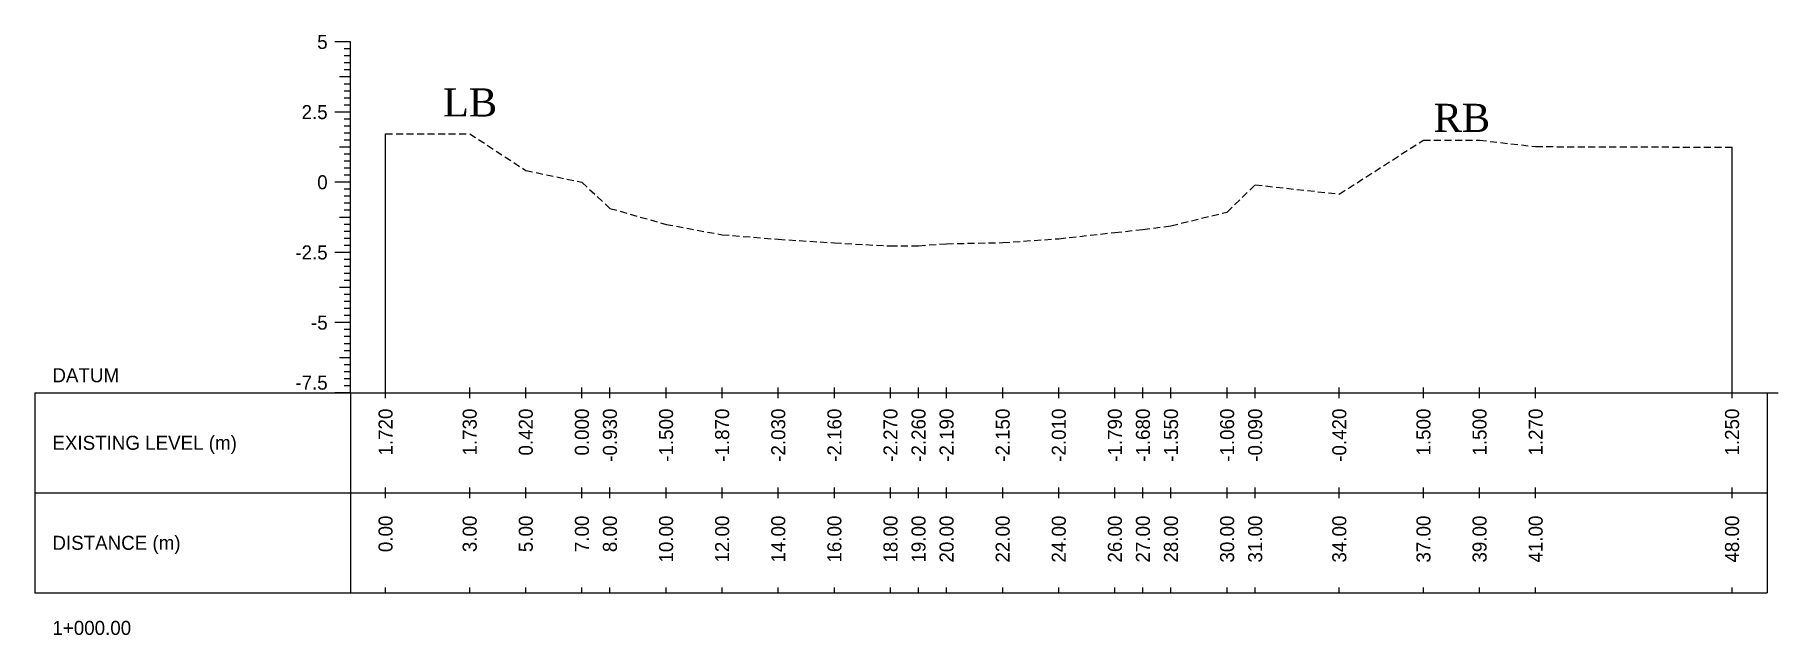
# Model space of a CAD drawing. Header units: inches. Extents: x 6579 to 9220, y -2276 to -1013.
# Drawn here: x 7155.2 to 7217.3, y -1369.5 to -1348.1 of the extents above; entities that cross this region are included whole.
import ezdxf
from ezdxf.enums import TextEntityAlignment as Align

# ---------------------------------------------------------------- set-up
doc = ezdxf.new("R2010")
doc.units = ezdxf.units.IN
doc.header["$MEASUREMENT"] = 0
doc.linetypes.add('HIDDEN', pattern=[0.375, 0.25, -0.125])
doc.layers.add('CS_Drawing', color=7, linetype='Continuous')
doc.layers.add('GL', color=3, linetype='HIDDEN')
doc.styles.add('romans', font='romans.shx')

msp = doc.modelspace()

# ---------------------------------------------------------------- texts
at = {"char_height": 1, "width": 263.40586, "attachment_point": 1, "style": 'romans'}
for s, insert in [('{\\fTimes New Roman|b0|i0|c0|p18;LB}', (7169.75, -1350.05)), ('{\\fTimes New Roman|b0|i0|c0|p18;RB}', (7205.064, -1350.599))]:
    msp.add_mtext(s, dxfattribs=dict(at, insert=insert))
at = {"layer": 'CS_Drawing'}
for s, p in [('5', (7165.637, -1348.394)), ('2.5', (7165.637, -1350.894)), ('0', (7165.637, -1353.394)), ('-2.5', (7165.637, -1355.894)), ('-5', (7165.637, -1358.394))]:
    msp.add_text(s, height=0.5, dxfattribs=at).set_placement(p, align=Align.MIDDLE_RIGHT)
for s, p in [('DATUM', (7155.825, -1360.269)), ('EXISTING LEVEL (m)', (7155.825, -1362.675)), ('DISTANCE (m)', (7155.825, -1366.238)), ('1+000.00', (7155.825, -1369.269))]:
    msp.add_text(s, height=0.5, dxfattribs=at).set_placement(p, align=Align.MIDDLE_LEFT)
msp.add_text('-7.5', height=0.5, dxfattribs=at).set_placement((7165.637, -1360.782), align=Align.RIGHT)
for s, p in [('1.720', (7167.7, -1361.457)), ('1.730', (7170.7, -1361.457)), ('0.420', (7172.7, -1361.457)), ('0.000', (7174.7, -1361.457)), ('-0.930', (7175.7, -1361.457)), ('-1.500', (7177.7, -1361.457)), ('-1.870', (7179.7, -1361.457)), ('-2.030', (7181.7, -1361.457)), ('-2.160', (7183.7, -1361.457)), ('-2.270', (7185.7, -1361.457)), ('-2.260', (7186.7, -1361.457)), ('-2.190', (7187.7, -1361.457)), ('-2.150', (7189.7, -1361.457)), ('-2.010', (7191.7, -1361.457)), ('-1.790', (7193.7, -1361.457)), ('-1.680', (7194.7, -1361.457)), ('-1.550', (7195.7, -1361.457)), ('-1.060', (7197.7, -1361.457)), ('-0.090', (7198.7, -1361.457)), ('-0.420', (7201.7, -1361.457)), ('1.500', (7204.7, -1361.457)), ('1.500', (7206.7, -1361.457)), ('1.270', (7208.7, -1361.457)), ('1.250', (7215.7, -1361.457)), ('0.00', (7167.7, -1365.269)), ('3.00', (7170.7, -1365.269)), ('5.00', (7172.7, -1365.269)), ('7.00', (7174.7, -1365.269)), ('8.00', (7175.7, -1365.269)), ('10.00', (7177.7, -1365.269)), ('12.00', (7179.7, -1365.269)), ('14.00', (7181.7, -1365.269)), ('16.00', (7183.7, -1365.269)), ('18.00', (7185.7, -1365.269)), ('19.00', (7186.7, -1365.269)), ('20.00', (7187.7, -1365.269)), ('22.00', (7189.7, -1365.269)), ('24.00', (7191.7, -1365.269)), ('26.00', (7193.7, -1365.269)), ('27.00', (7194.7, -1365.269)), ('28.00', (7195.7, -1365.269)), ('30.00', (7197.7, -1365.269)), ('31.00', (7198.7, -1365.269)), ('34.00', (7201.7, -1365.269)), ('37.00', (7204.7, -1365.269)), ('39.00', (7206.7, -1365.269)), ('41.00', (7208.7, -1365.269)), ('48.00', (7215.7, -1365.269))]:
    msp.add_text(s, height=0.5, rotation=90, dxfattribs=at).set_placement(p, align=Align.MIDDLE_RIGHT)

# ---------------------------------------------------------------- linework, layer by layer
at = {"layer": 'CS_Drawing'}
for p, q in [((7166.45, -1348.394), (7165.887, -1348.394)), ((7166.45, -1348.394), (7166.056, -1348.394)), ((7166.45, -1348.394), (7166.225, -1348.394)), ((7166.45, -1360.894), (7166.45, -1348.394)), ((7166.45, -1348.644), (7166.225, -1348.644)), ((7166.45, -1348.894), (7166.225, -1348.894)), ((7166.45, -1349.644), (7166.056, -1349.644)), ((7166.45, -1349.144), (7166.225, -1349.144)), ((7166.45, -1349.394), (7166.225, -1349.394)), ((7166.45, -1349.644), (7166.225, -1349.644)), ((7166.45, -1349.894), (7166.225, -1349.894)), ((7166.45, -1350.144), (7166.225, -1350.144)), ((7166.45, -1350.894), (7165.887, -1350.894)), ((7166.45, -1350.894), (7166.056, -1350.894)), ((7166.45, -1350.394), (7166.225, -1350.394)), ((7166.45, -1350.644), (7166.225, -1350.644)), ((7166.45, -1350.894), (7166.225, -1350.894)), ((7166.45, -1351.144), (7166.225, -1351.144)), ((7166.45, -1351.394), (7166.225, -1351.394)), ((7166.45, -1352.144), (7166.056, -1352.144)), ((7166.45, -1351.644), (7166.225, -1351.644)), ((7166.45, -1351.894), (7166.225, -1351.894)), ((7166.45, -1352.144), (7166.225, -1352.144)), ((7167.7, -1360.894), (7167.7, -1351.674)), ((7215.7, -1360.894), (7215.7, -1352.144)), ((7166.45, -1352.394), (7166.225, -1352.394)), ((7166.45, -1352.644), (7166.225, -1352.644)), ((7166.45, -1353.394), (7165.887, -1353.394)), ((7166.45, -1353.394), (7166.056, -1353.394)), ((7166.45, -1352.894), (7166.225, -1352.894)), ((7166.45, -1353.144), (7166.225, -1353.144)), ((7166.45, -1353.394), (7166.225, -1353.394)), ((7166.45, -1353.644), (7166.225, -1353.644)), ((7166.45, -1353.894), (7166.225, -1353.894)), ((7166.45, -1354.644), (7166.056, -1354.644)), ((7166.45, -1354.144), (7166.225, -1354.144)), ((7166.45, -1354.394), (7166.225, -1354.394)), ((7166.45, -1354.644), (7166.225, -1354.644)), ((7166.45, -1354.894), (7166.225, -1354.894)), ((7166.45, -1355.144), (7166.225, -1355.144)), ((7166.45, -1355.894), (7165.887, -1355.894)), ((7166.45, -1355.894), (7166.056, -1355.894)), ((7166.45, -1355.394), (7166.225, -1355.394)), ((7166.45, -1355.644), (7166.225, -1355.644)), ((7166.45, -1355.894), (7166.225, -1355.894)), ((7166.45, -1356.144), (7166.225, -1356.144)), ((7166.45, -1356.394), (7166.225, -1356.394)), ((7166.45, -1357.144), (7166.056, -1357.144)), ((7166.45, -1356.644), (7166.225, -1356.644)), ((7166.45, -1356.894), (7166.225, -1356.894)), ((7166.45, -1357.144), (7166.225, -1357.144)), ((7166.45, -1357.394), (7166.225, -1357.394)), ((7166.45, -1357.644), (7166.225, -1357.644)), ((7166.45, -1358.394), (7165.887, -1358.394)), ((7166.45, -1358.394), (7166.056, -1358.394)), ((7166.45, -1357.894), (7166.225, -1357.894)), ((7166.45, -1358.144), (7166.225, -1358.144)), ((7166.45, -1358.394), (7166.225, -1358.394)), ((7166.45, -1358.644), (7166.225, -1358.644)), ((7166.45, -1358.894), (7166.225, -1358.894)), ((7166.45, -1359.644), (7166.056, -1359.644)), ((7166.45, -1359.144), (7166.225, -1359.144)), ((7166.45, -1359.394), (7166.225, -1359.394)), ((7166.45, -1359.644), (7166.225, -1359.644)), ((7166.45, -1359.894), (7166.225, -1359.894)), ((7166.45, -1360.144), (7166.225, -1360.144)), ((7155.2, -1360.894), (7166.45, -1360.894)), ((7155.2, -1360.894), (7155.2, -1368.019)), ((7166.45, -1360.894), (7165.887, -1360.894)), ((7166.45, -1360.894), (7166.056, -1360.894)), ((7166.45, -1360.394), (7166.225, -1360.394)), ((7166.45, -1360.644), (7166.225, -1360.644)), ((7166.45, -1360.894), (7166.225, -1360.894)), ((7166.45, -1360.894), (7216.95, -1360.894)), ((7166.45, -1360.894), (7166.45, -1368.019)), ((7167.7, -1361.082), (7167.7, -1360.707)), ((7170.7, -1361.082), (7170.7, -1360.707)), ((7172.7, -1361.082), (7172.7, -1360.707)), ((7174.7, -1361.082), (7174.7, -1360.707)), ((7175.7, -1361.082), (7175.7, -1360.707)), ((7177.7, -1361.082), (7177.7, -1360.707)), ((7179.7, -1361.082), (7179.7, -1360.707)), ((7181.7, -1361.082), (7181.7, -1360.707)), ((7183.7, -1361.082), (7183.7, -1360.707)), ((7185.7, -1361.082), (7185.7, -1360.707)), ((7186.7, -1361.082), (7186.7, -1360.707)), ((7187.7, -1361.082), (7187.7, -1360.707)), ((7189.7, -1361.082), (7189.7, -1360.707)), ((7191.7, -1361.082), (7191.7, -1360.707)), ((7193.7, -1361.082), (7193.7, -1360.707)), ((7194.7, -1361.082), (7194.7, -1360.707)), ((7195.7, -1361.082), (7195.7, -1360.707)), ((7197.7, -1361.082), (7197.7, -1360.707)), ((7198.7, -1361.082), (7198.7, -1360.707)), ((7201.7, -1361.082), (7201.7, -1360.707)), ((7204.7, -1361.082), (7204.7, -1360.707)), ((7206.7, -1361.082), (7206.7, -1360.707)), ((7208.7, -1361.082), (7208.7, -1360.707)), ((7215.7, -1361.082), (7215.7, -1360.707)), ((7216.95, -1360.894), (7217.343, -1360.894)), ((7216.95, -1360.894), (7217.175, -1360.894)), ((7216.95, -1360.894), (7216.95, -1368.019)), ((7155.2, -1364.457), (7166.45, -1364.457)), ((7166.45, -1364.457), (7216.95, -1364.457)), ((7166.45, -1364.457), (7216.95, -1364.457)), ((7167.7, -1364.644), (7167.7, -1364.269)), ((7170.7, -1364.644), (7170.7, -1364.269)), ((7172.7, -1364.644), (7172.7, -1364.269)), ((7174.7, -1364.644), (7174.7, -1364.269)), ((7175.7, -1364.644), (7175.7, -1364.269)), ((7177.7, -1364.644), (7177.7, -1364.269)), ((7179.7, -1364.644), (7179.7, -1364.269)), ((7181.7, -1364.644), (7181.7, -1364.269)), ((7183.7, -1364.644), (7183.7, -1364.269)), ((7185.7, -1364.644), (7185.7, -1364.269)), ((7186.7, -1364.644), (7186.7, -1364.269)), ((7187.7, -1364.644), (7187.7, -1364.269)), ((7189.7, -1364.644), (7189.7, -1364.269)), ((7191.7, -1364.644), (7191.7, -1364.269)), ((7193.7, -1364.644), (7193.7, -1364.269)), ((7194.7, -1364.644), (7194.7, -1364.269)), ((7195.7, -1364.644), (7195.7, -1364.269)), ((7197.7, -1364.644), (7197.7, -1364.269)), ((7198.7, -1364.644), (7198.7, -1364.269)), ((7201.7, -1364.644), (7201.7, -1364.269)), ((7204.7, -1364.644), (7204.7, -1364.269)), ((7206.7, -1364.644), (7206.7, -1364.269)), ((7208.7, -1364.644), (7208.7, -1364.269)), ((7215.7, -1364.644), (7215.7, -1364.269)), ((7155.2, -1368.019), (7166.45, -1368.019)), ((7166.45, -1368.019), (7216.95, -1368.019)), ((7167.7, -1368.019), (7167.7, -1367.832)), ((7170.7, -1368.019), (7170.7, -1367.832)), ((7172.7, -1368.019), (7172.7, -1367.832)), ((7174.7, -1368.019), (7174.7, -1367.832)), ((7175.7, -1368.019), (7175.7, -1367.832)), ((7177.7, -1368.019), (7177.7, -1367.832)), ((7179.7, -1368.019), (7179.7, -1367.832)), ((7181.7, -1368.019), (7181.7, -1367.832)), ((7183.7, -1368.019), (7183.7, -1367.832)), ((7185.7, -1368.019), (7185.7, -1367.832)), ((7186.7, -1368.019), (7186.7, -1367.832)), ((7187.7, -1368.019), (7187.7, -1367.832)), ((7189.7, -1368.019), (7189.7, -1367.832)), ((7191.7, -1368.019), (7191.7, -1367.832)), ((7193.7, -1368.019), (7193.7, -1367.832)), ((7194.7, -1368.019), (7194.7, -1367.832)), ((7195.7, -1368.019), (7195.7, -1367.832)), ((7197.7, -1368.019), (7197.7, -1367.832)), ((7198.7, -1368.019), (7198.7, -1367.832)), ((7201.7, -1368.019), (7201.7, -1367.832)), ((7204.7, -1368.019), (7204.7, -1367.832)), ((7206.7, -1368.019), (7206.7, -1367.832)), ((7208.7, -1368.019), (7208.7, -1367.832)), ((7215.7, -1368.019), (7215.7, -1367.832))]:
    msp.add_line(p, q, dxfattribs=at)
at = {"layer": 'GL'}
msp.add_lwpolyline([(7167.7, -1351.674), (7170.7, -1351.664), (7172.7, -1352.974), (7174.7, -1353.394), (7175.7, -1354.324), (7177.7, -1354.894), (7179.7, -1355.264), (7181.7, -1355.424), (7183.7, -1355.554), (7185.7, -1355.664), (7186.7, -1355.654), (7187.7, -1355.584), (7189.7, -1355.544), (7191.7, -1355.404), (7193.7, -1355.184), (7194.7, -1355.074), (7195.7, -1354.944), (7197.7, -1354.454), (7198.7, -1353.484), (7201.7, -1353.814), (7204.7, -1351.894), (7206.7, -1351.894), (7208.7, -1352.124), (7215.7, -1352.144)], dxfattribs=at)

msp.set_redraw_order([(e.dxf.handle, doc.entitydb.next_handle()) for e in msp.query("TEXT MTEXT ATTDEF DIMENSION ARC_DIMENSION")])  # texts and dimensions are drawn at this point

doc.saveas('drawing.dxf')
